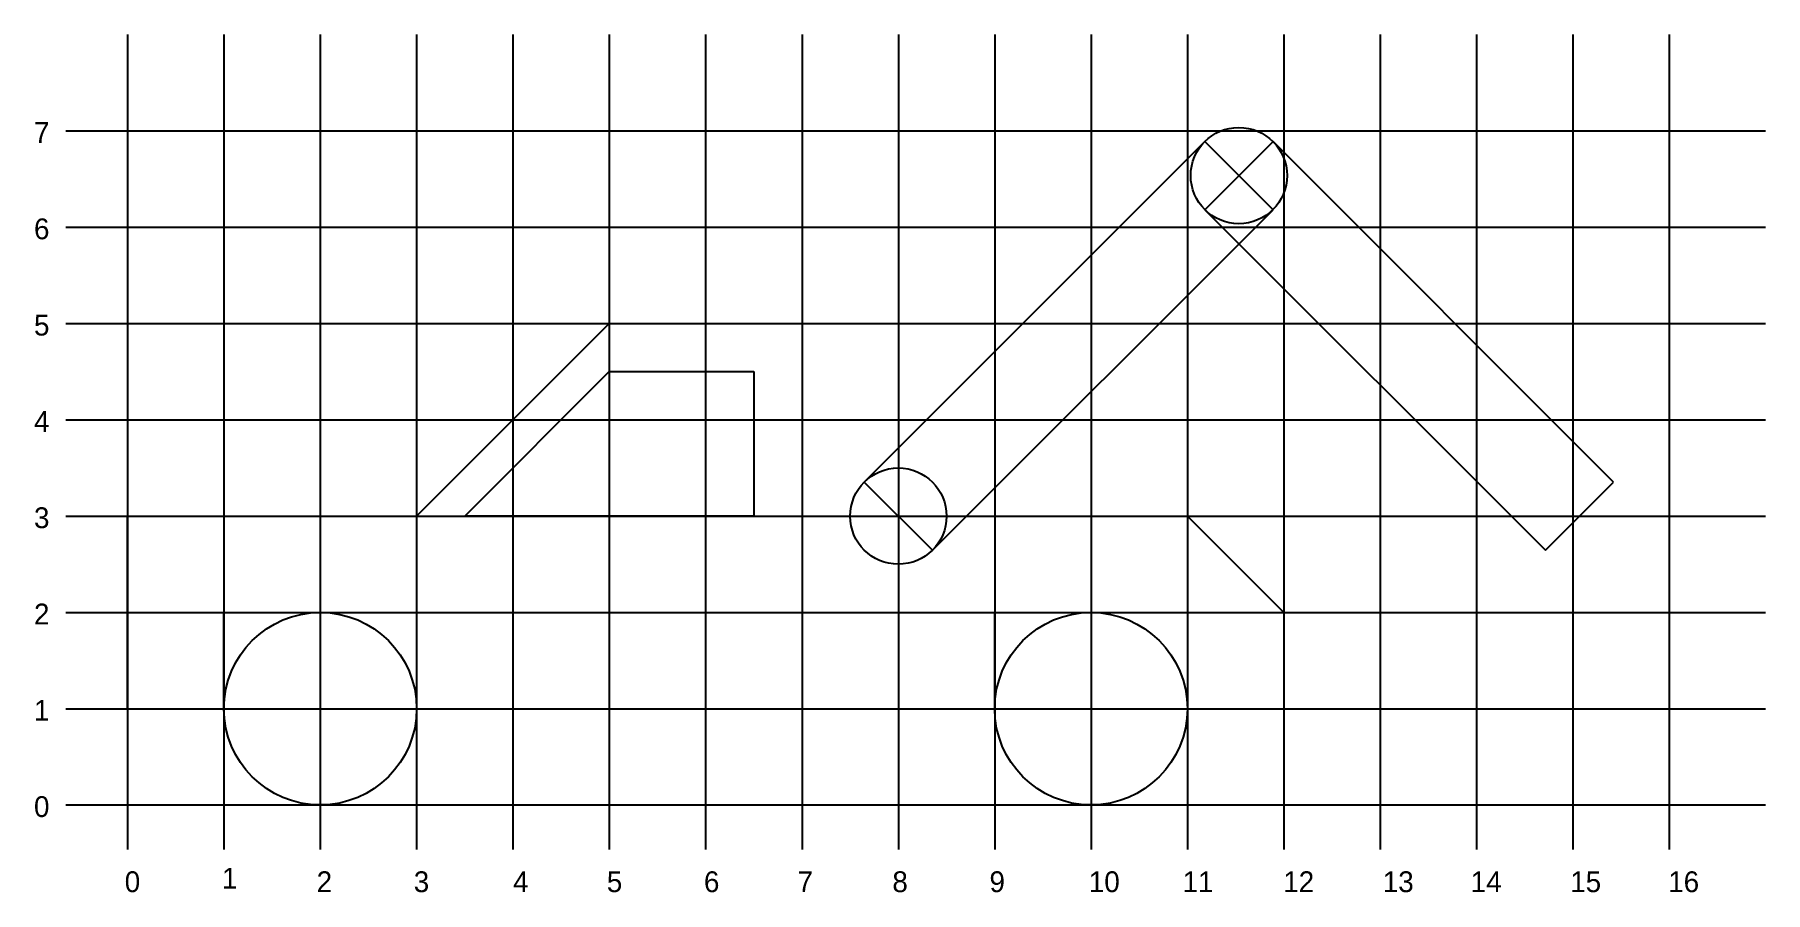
# Model space of a CAD drawing. Header units: millimetres. Extents: x 582 to 770, y 546 to 685.
# Drawn here: x 611.03 to 629, y 675.67 to 684.58 of the extents above; entities that cross this region are included whole.
import ezdxf

# ---------------------------------------------------------------- set-up
doc = ezdxf.new("R2010")
doc.units = ezdxf.units.MM
for name, color, linetype in [('ARQ-LINHA-01', 1, 'Continuous'), ('ARQ-LINHA-04', 4, 'Continuous'), ('ARQ-LINHA-05', 5, 'Continuous'), ('ARQ-LINHA-06', 6, 'Continuous'), ('ARQ-PISO', 8, 'Continuous')]:
    doc.layers.add(name, color=color, linetype=linetype)

msp = doc.modelspace()

# ---------------------------------------------------------------- texts
at = {"layer": 'ARQ-LINHA-01'}
for s, height, p in [('7', 0.216, (611.026, 683.451)), ('6', 0.216, (611.026, 682.451)), ('5', 0.216, (611.026, 681.451)), ('4', 0.216, (611.026, 680.451)), ('3', 0.216, (611.026, 679.451)), ('2', 0.216, (611.026, 678.451)), ('1', 0.216, (611.026, 677.451)), ('0', 0.216, (611.026, 676.451)), ('0', 0.216, (611.968, 675.671)), ('1', 0.216, (612.976, 675.707)), ('2', 0.216, (613.96, 675.671)), ('3', 0.216, (614.968, 675.671)), ('4', 0.216, (615.999, 675.671)), ('5', 0.216, (616.972, 675.671)), ('6', 0.216, (617.98, 675.671)), ('7', 0.216, (618.952, 675.671)), ('8', 0.216, (619.936, 675.671)), ('9', 0.216, (620.944, 675.671)), ('10', 0.2161, (621.975, 675.671)), ('11', 0.2161, (622.948, 675.671)), ('12', 0.2161, (623.993, 675.671)), ('13', 0.2161, (625.026, 675.671)), ('14', 0.2161, (625.939, 675.671)), ('15', 0.2161, (626.972, 675.671)), ('16', 0.2161, (627.989, 675.671))]:
    msp.add_text(s, height=height, dxfattribs=at).set_placement(p)

# ---------------------------------------------------------------- linework, layer by layer
at = {"layer": 'ARQ-LINHA-04'}
for p, q in [((615.498, 679.576), (616.998, 681.076)), ((616.998, 681.076), (618.498, 681.076)), ((618.498, 681.076), (618.498, 679.576)), ((618.498, 679.576), (615.498, 679.576))]:
    msp.add_line(p, q, dxfattribs=at)
at = {"layer": 'ARQ-LINHA-05'}
for p, q in [((623.18, 683.465), (619.644, 679.93)), ((623.887, 682.758), (623.18, 683.465)), ((623.887, 683.465), (623.18, 682.758)), ((627.423, 679.93), (623.887, 683.465)), ((620.351, 679.223), (623.887, 682.758)), ((623.18, 682.758), (626.715, 679.223)), ((614.998, 679.576), (616.998, 681.576)), ((616.998, 681.576), (618.998, 681.576)), ((618.998, 681.576), (618.998, 679.576)), ((619.644, 679.93), (620.351, 679.223)), ((626.715, 679.223), (627.423, 679.93)), ((611.998, 677.576), (611.998, 679.576)), ((611.998, 679.576), (614.998, 679.576)), ((618.998, 679.576), (622.998, 679.576)), ((623.998, 678.576), (622.998, 679.576)), ((612.998, 677.576), (612.998, 678.576)), ((612.998, 678.576), (614.998, 678.576)), ((614.998, 678.576), (614.998, 677.576)), ((620.998, 677.576), (620.998, 678.576)), ((620.998, 678.576), (622.998, 678.576)), ((622.998, 678.576), (622.998, 677.576)), ((623.998, 678.576), (623.998, 677.576)), ((611.998, 677.576), (612.998, 677.576)), ((614.998, 677.576), (620.998, 677.576)), ((622.998, 677.576), (623.998, 677.576))]:
    msp.add_line(p, q, dxfattribs=at)
at = {"layer": 'ARQ-LINHA-06'}
for centre, radius in [((623.533, 683.112), 0.5), ((619.998, 679.576), 0.5), ((613.998, 677.576), 1), ((621.998, 677.576), 1)]:
    msp.add_circle(centre, radius, dxfattribs=at)
at = {"layer": 'ARQ-PISO'}
for p, q in [((611.998, 684.576), (611.998, 676.112)), ((612.998, 684.576), (612.998, 676.112)), ((613.998, 684.576), (613.998, 676.112)), ((614.998, 684.576), (614.998, 676.112)), ((615.998, 684.576), (615.998, 676.112)), ((616.998, 684.576), (616.998, 676.112)), ((617.998, 684.576), (617.998, 676.112)), ((618.998, 684.576), (618.998, 676.112)), ((619.998, 684.576), (619.998, 676.112)), ((620.998, 684.576), (620.998, 676.112)), ((621.998, 684.576), (621.998, 676.112)), ((622.998, 684.576), (622.998, 676.112)), ((623.998, 684.576), (623.998, 676.112)), ((624.998, 684.576), (624.998, 676.112)), ((625.998, 684.576), (625.998, 676.112)), ((626.998, 684.576), (626.998, 676.112)), ((627.998, 684.576), (627.998, 676.112)), ((611.358, 683.576), (628.998, 683.576)), ((611.358, 682.576), (628.998, 682.576)), ((611.358, 681.576), (628.998, 681.576)), ((611.358, 680.576), (628.998, 680.576)), ((611.358, 679.576), (628.998, 679.576)), ((611.358, 678.576), (628.998, 678.576)), ((611.358, 677.576), (628.998, 677.576)), ((611.358, 676.576), (628.998, 676.576))]:
    msp.add_line(p, q, dxfattribs=at)

msp.set_redraw_order([(e.dxf.handle, doc.entitydb.next_handle()) for e in msp.query("TEXT MTEXT ATTDEF DIMENSION ARC_DIMENSION")])  # texts and dimensions are drawn at this point

doc.saveas('drawing.dxf')
